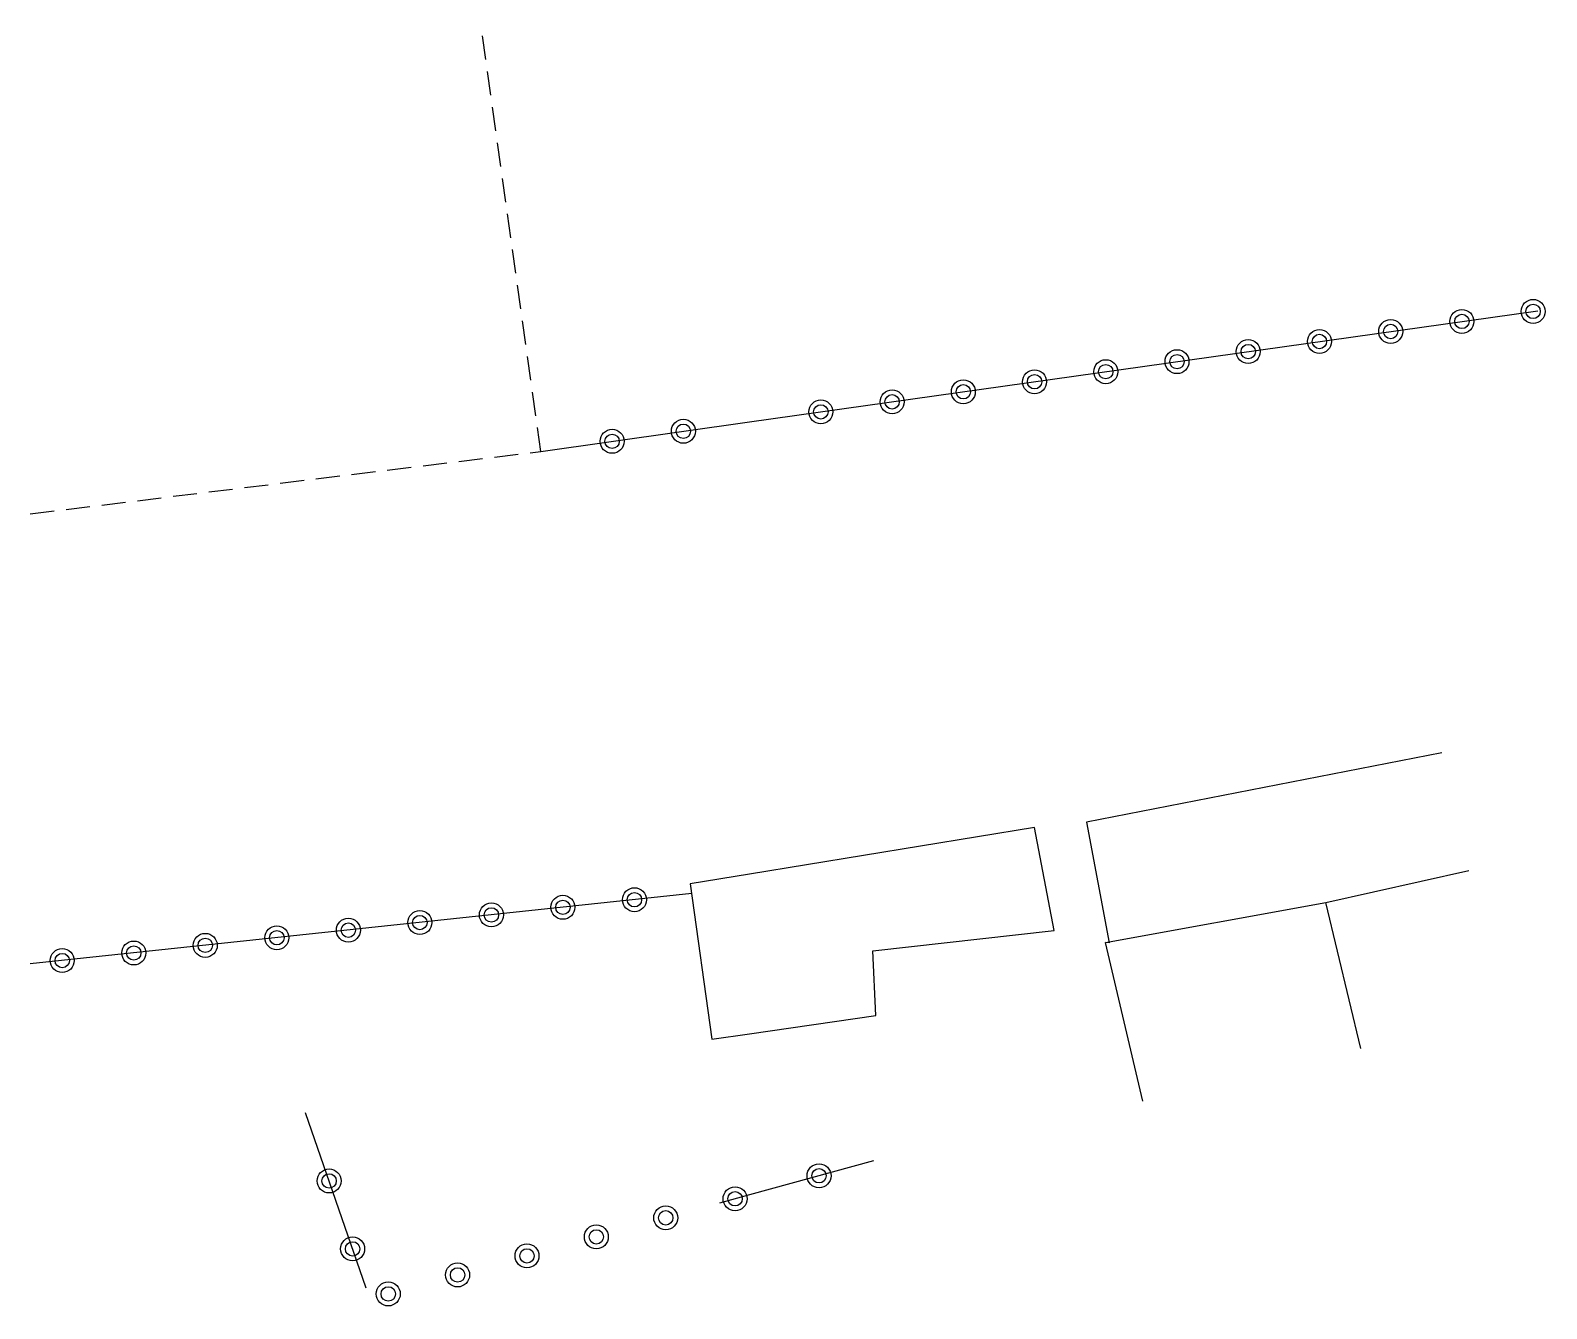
# Model space of a CAD drawing. Header units: millimetres. Extents: x 151000 to 152000, y 126000 to 127000.
# Drawn here: x 151000 to 151031.62, y 126554.45 to 126581.11 of the extents above; entities that cross this region are included whole.
import ezdxf

# ---------------------------------------------------------------- set-up
doc = ezdxf.new("R2010")
doc.units = ezdxf.units.MM
doc.linetypes.add('DASHED', pattern=[0.75, 0.5, -0.25])
doc.layers.get('0').update_dxf_attribs({"linetype": 'CONTINUOUS'})
for name, color, linetype in [('W0101', 7, 'CONTINUOUS'), ('W0104', 1, 'CONTINUOUS'), ('W0112', 1, 'DASHED'), ('W0323', 7, 'CONTINUOUS')]:
    doc.layers.add(name, color=color, linetype=linetype)

# ---------------------------------------------------------------- blocks, each defined once
blk = doc.blocks.new('t323o')
at = {"color": 0, "linetype": 'Continuous'}
for radius in [0.25, 0.15]:
    blk.add_circle((0, 0), radius, dxfattribs=at)

msp = doc.modelspace()

# ---------------------------------------------------------------- linework, layer by layer
at = {"layer": 'W0101'}
for points in [[(151027.018, 126562.925), (151030, 126563.594)], [(151027.743, 126559.877), (151027.018, 126562.925)]]:
    msp.add_lwpolyline(points, dxfattribs=at)
at = {"layer": 'W0104'}
for points in [[(151029.437, 126566.046), (151022.028, 126564.598), (151022.499, 126562.082), (151022.421, 126562.087)], [(151015, 126560.186), (151017.633, 126560.567), (151017.567, 126561.917), (151021.351, 126562.342), (151020.939, 126564.488)], [(151020.939, 126564.488), (151015, 126563.515)], [(151015, 126563.515), (151013.758, 126563.311), (151014.21, 126560.072), (151015, 126560.186)], [(151023.197, 126558.782), (151022.421, 126562.087), (151027.018, 126562.925)]]:
    msp.add_lwpolyline(points, dxfattribs=at)
at = {"layer": 'W0112'}
msp.add_lwpolyline([(151000, 126571.031), (151010.646, 126572.332), (151009.412, 126581.113)], dxfattribs=at)
at = {"layer": 'W0323'}
for points in [[(151015, 126572.946), (151031.436, 126575.265), (151031.436, 126575.265)], [(151010.647, 126572.332), (151015, 126572.946)], [(151013.796, 126563.11), (151000, 126561.642)], [(151007.004, 126554.881), (151005.741, 126558.535)], [(151017.585, 126557.537), (151015, 126556.828)], [(151015, 126556.828), (151014.371, 126556.655)]]:
    msp.add_lwpolyline(points, dxfattribs=at)

# ---------------------------------------------------------------- block references
for p, rotation in [((151031.338, 126575.251), 8.030528768145361), ((151028.368, 126574.832), 8.030528768145361), ((151029.853, 126575.042), 8.030528768145361), ((151026.882, 126574.623), 8.030528768145361), ((151023.912, 126574.203), 8.030528768145361), ((151025.397, 126574.413), 8.030528768145361), ((151022.426, 126573.994), 8.030528768145361), ((151019.456, 126573.575), 8.030528768145361), ((151020.941, 126573.784), 8.030528768145361), ((151016.485, 126573.156), 8.030528768145361), ((151017.971, 126573.365), 8.030528768145361), ((151012.132, 126572.542), 8.030528768145361), ((151013.618, 126572.751), 8.030528768145361), ((151011.106, 126562.824), 186.0750745898024), ((151012.598, 126562.982), 186.0750745898024), ((151008.123, 126562.506), 186.0750745898024), ((151009.615, 126562.665), 186.0750745898024), ((151005.14, 126562.189), 186.0750745898024), ((151006.632, 126562.347), 186.0750745898024), ((151002.157, 126561.871), 186.0750745898024), ((151003.648, 126562.03), 186.0750745898024), ((151000.665, 126561.713), 186.0750745898024), ((151006.231, 126557.117), 109.0706595391078), ((151016.447, 126557.225), 195.3390948694642), ((151014.696, 126556.745), 195.3390948694642), ((151013.25, 126556.348), 195.3390948694642), ((151011.803, 126555.951), 195.3390948694642), ((151006.721, 126555.7), 109.0706595391078), ((151010.357, 126555.554), 195.3390948694642), ((151008.91, 126555.157), 195.3390948694642), ((151007.464, 126554.761), 195.3390948694642)]:
    msp.add_blockref('t323o', p, dxfattribs=dict(at, rotation=rotation))

doc.saveas('drawing.dxf')
